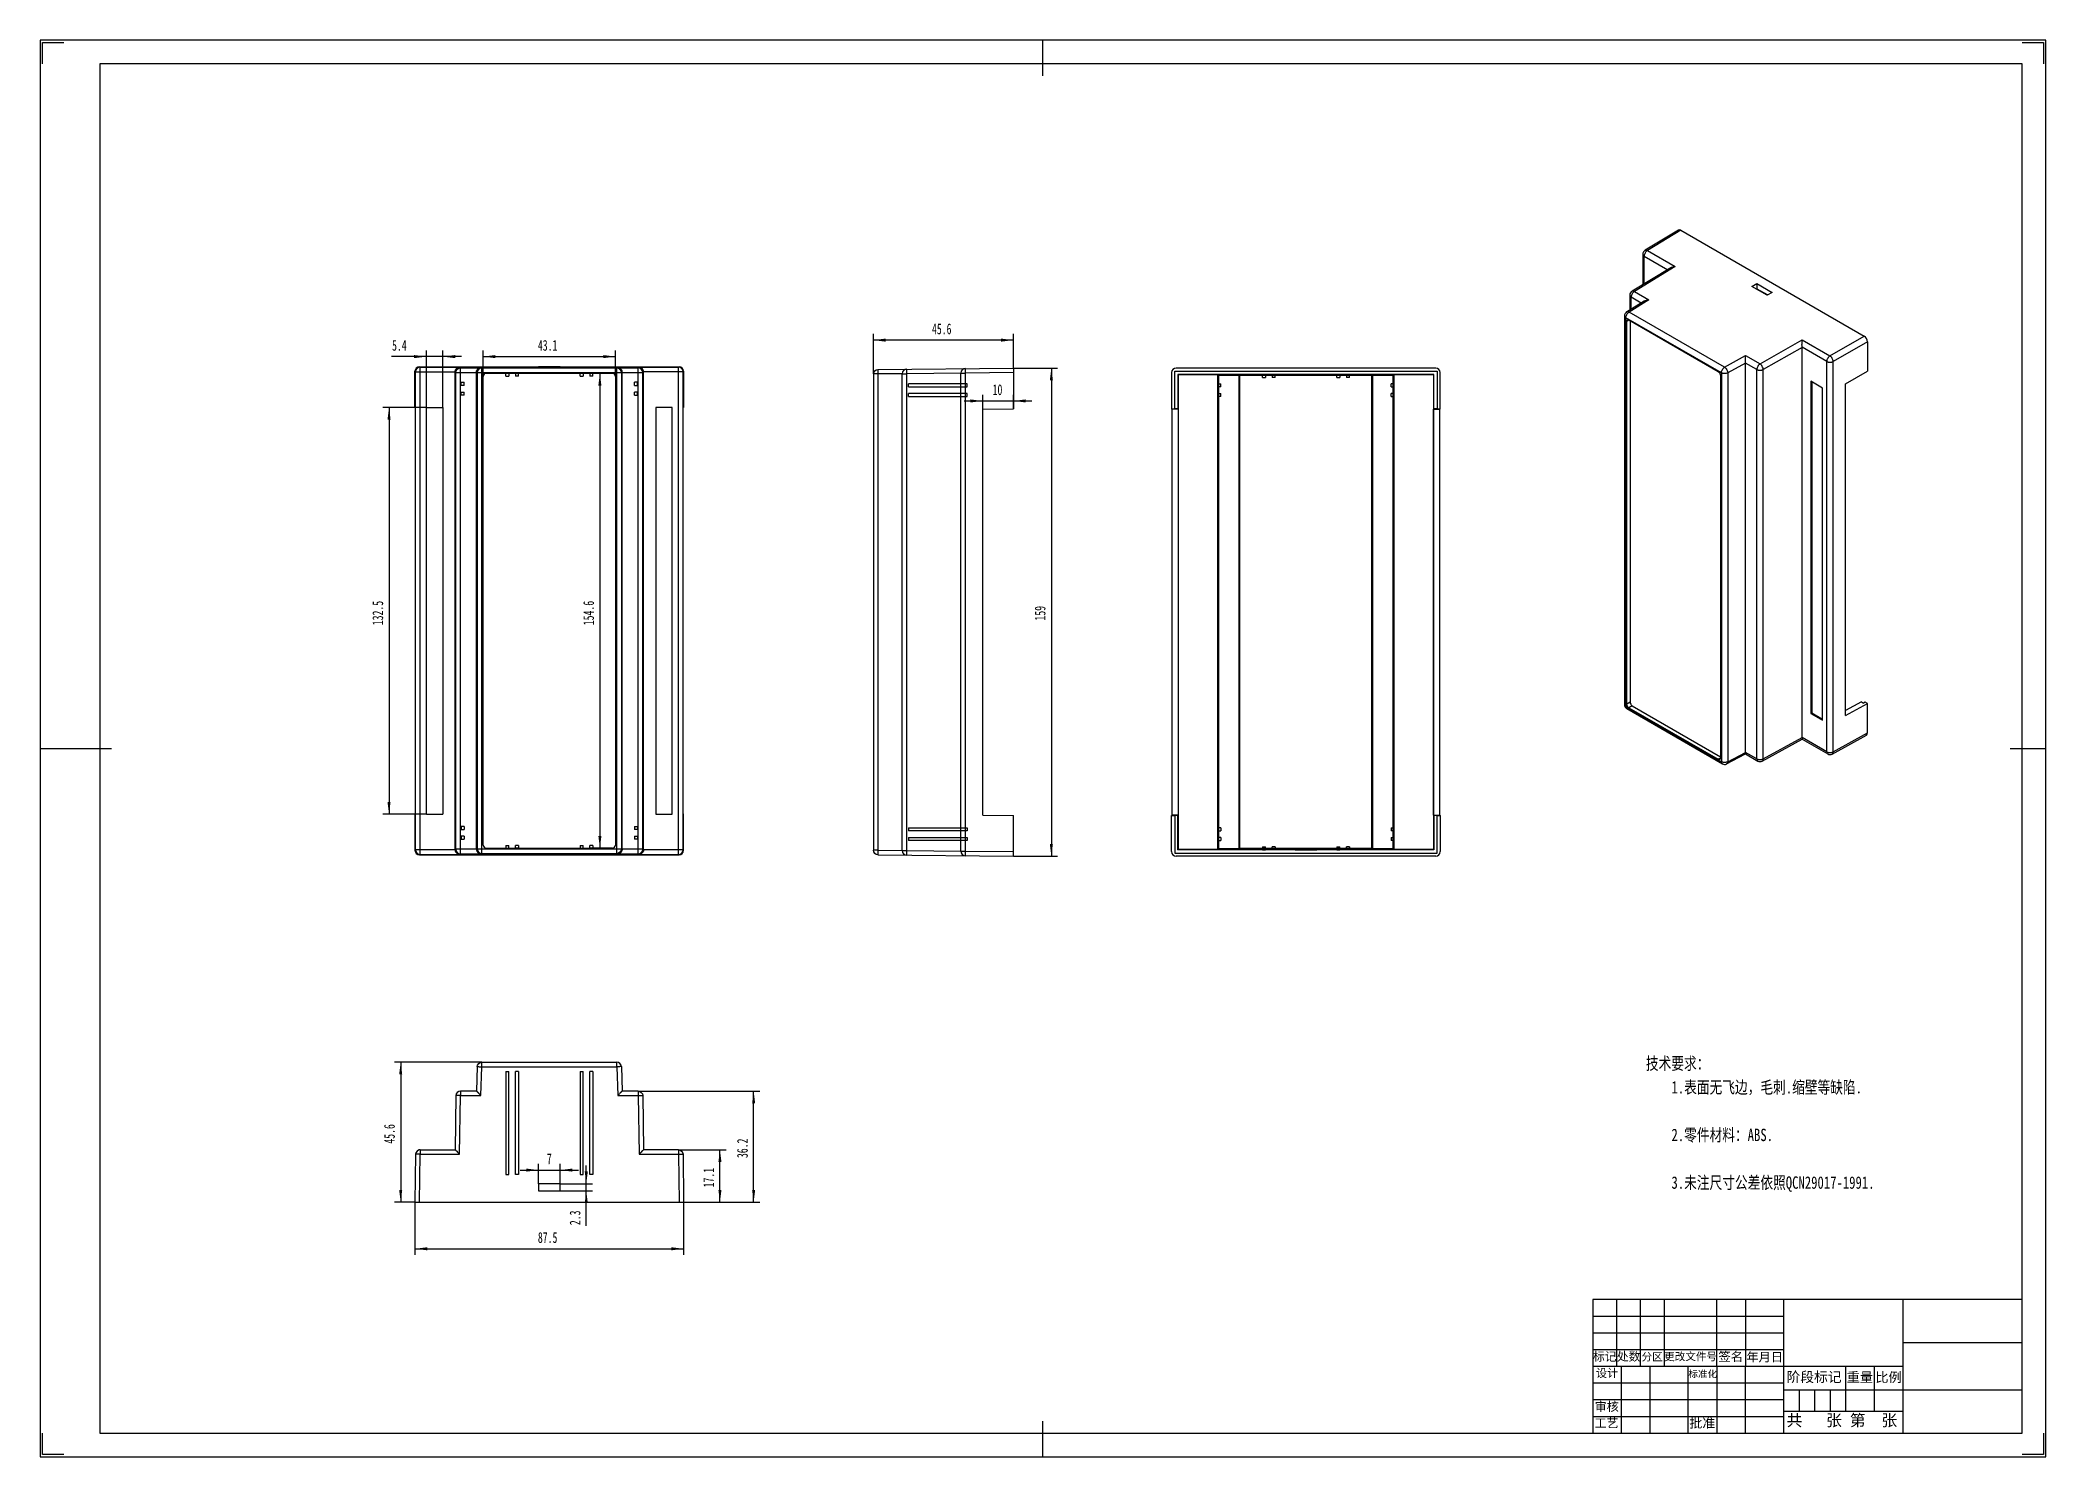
# Model space of a CAD drawing. Header units: millimetres. Extents: x 861 to 1514, y -315 to 146.
import ezdxf

# ---------------------------------------------------------------- set-up
doc = ezdxf.new("R2010")
doc.units = ezdxf.units.MM
doc.layers.get('0').update_dxf_attribs({"lineweight": 0})
for name, color, linetype, lineweight in [('CAXA4', 3, 'Continuous', 25), ('图框_内框线', 5, 'Continuous', 50), ('图框_外框线', 7, 'Continuous', 0), ('图框_标题栏文字', 6, 'Continuous', 0), ('图框_角线', 5, 'Continuous', 140)]:
    doc.layers.add(name, color=color, linetype=linetype, lineweight=lineweight)
doc.styles.add('UserTxtStyle1', font='', dxfattribs={"width": 0.75})
doc.styles.add('工程字', font='')
doc.styles.add('标准', font='', dxfattribs={"width": 0.667})
doc.styles.get('UserTxtStyle1').set_extended_font_data('SimSun')
doc.styles.get('工程字').set_extended_font_data('FangSong_GB2312')
doc.styles.get('标准').set_extended_font_data('FangSong_GB2312')
doc.dimstyles.new('标准', dxfattribs={"dimtxt": 3.5, "dimasz": 4, "dimexe": 2, "dimexo": 0, "dimtad": 1, "dimdsep": 46, "dimtxsty": '标准', "dimcen": 0, "dimdle": 6, "dimazin": 2, "dimtfac": 1, "dimtdec": 3, "dimtmove": 0, "dimatfit": 3, "dimfxl": 0, "dimtolj": 1, "dimtzin": 0, "dimarcsym": 0})

msp = doc.modelspace()

# ---------------------------------------------------------------- texts
at = {"color": 0, "linetype": 'Continuous', "lineweight": 25, "char_height": 4.04559, "attachment_point": 1, "style": 'UserTxtStyle1'}
for s, insert in [('\\fSimSun|b0|i0|p34;技术要求：', (1383.908, -184.851)), ('\\fSimSun|b0|i0|p34;1.表面无飞边，毛刺.缩壁等缺陷.', (1392.237, -192.611)), ('\\fSimSun|b0|i0|p34;2.零件材料：ABS.', (1392.237, -208.13)), ('\\fSimSun|b0|i0|p34;3.未注尺寸公差依照QCN29017-1991.', (1392.237, -223.649))]:
    msp.add_mtext(s, dxfattribs=dict(at, insert=insert))
at = {"layer": '图框_标题栏文字', "color": 0, "linetype": 'Continuous', "lineweight": 25, "attachment_point": 1, "style": '工程字'}
for s, insert, char_height in [('\\fFangSong_GB2312|b0|i0|p34;标记', (1366.661, -280.918), 2.82065), ('\\fFangSong_GB2312|b0|i0|p34;处数', (1374.452, -280.916), 2.81078), ('\\fFangSong_GB2312|b0|i0|p34;分区', (1382.51, -281.164), 2.51713), ('\\fFangSong_GB2312|b0|i0|p34;更改文件号', (1389.865, -281.064), 2.52602), ('\\fFangSong_GB2312|b0|i0|p34;签名', (1407.512, -280.862), 2.96508), ('\\fFangSong_GB2312|b0|i0|p34;年月日', (1416.674, -281.028), 2.8993), ('\\fFangSong_GB2312|b0|i0|p34;设计', (1367.643, -286.389), 2.66723), ('\\fFangSong_GB2312|b0|i0|p34;标准化', (1397.761, -286.895), 2.22078), ('\\fFangSong_GB2312|b0|i0|p34;阶段标记', (1429.709, -287.344), 3.2903), ('\\fFangSong_GB2312|b0|i0|p34;重量', (1449.32, -287.471), 3.1387), ('\\fFangSong_GB2312|b0|i0|p34;比例', (1458.658, -287.523), 3.14243), ('\\fFangSong_GB2312|b0|i0|p34;审核', (1367.272, -297.199), 2.85317), ('\\fFangSong_GB2312|b0|i0|p34;工艺', (1367.194, -302.581), 2.85317), ('\\fFangSong_GB2312|b0|i0|p34;批准', (1398.047, -302.421), 3.10788), ('\\fFangSong_GB2312|b0|i0|p34;共   张 第  张', (1429.722, -301.202), 3.77922)]:
    msp.add_mtext(s, dxfattribs=dict(at, insert=insert, char_height=char_height))

# ---------------------------------------------------------------- blocks, each defined once
blk = doc.blocks.new('*CAXBLOCK01')
at = {"layer": 'CAXA4', "linetype": 'Continuous', "lineweight": 25}
for points in [[(983.02, -247.24), (987.02, -247.74), (987.02, -246.74)], [(1070.52, -247.24), (1066.52, -247.74), (1066.52, -246.74)]]:
    blk.add_hatch(color=0, dxfattribs=at).paths.add_polyline_path(points, flags=0)
at = {"layer": 'CAXA4', "color": 0, "linetype": 'Continuous', "lineweight": 25}
for p, q in [((983.02, -232.07), (983.02, -249.24)), ((1070.52, -232.07), (1070.52, -249.24)), ((983.02, -247.24), (1070.52, -247.24))]:
    blk.add_line(p, q, dxfattribs=at)
at = {"layer": 'CAXA4', "color": 0, "linetype": 'Continuous', "lineweight": 25, "insert": (1023.05, -241.82), "char_height": 3.5, "attachment_point": 1, "style": '标准'}
blk.add_mtext('\\fFangSong_GB2312|b0|i0|p34;87.5', dxfattribs=at)
blk = doc.blocks.new('*CAXBLOCK12')
at = {"layer": 'CAXA4', "linetype": 'Continuous', "lineweight": 25}
for points in [[(1082.34, -214.97), (1082.84, -218.97), (1081.84, -218.97)], [(1082.34, -232.07), (1082.84, -228.07), (1081.84, -228.07)]]:
    blk.add_hatch(color=0, dxfattribs=at).paths.add_polyline_path(points, flags=0)
at = {"layer": 'CAXA4', "color": 0, "linetype": 'Continuous', "lineweight": 25}
for p, q in [((1068.82, -214.97), (1084.34, -214.97)), ((1082.34, -232.07), (1082.34, -214.97)), ((1070.52, -232.07), (1084.34, -232.07))]:
    blk.add_line(p, q, dxfattribs=at)
at = {"layer": 'CAXA4', "color": 0, "linetype": 'Continuous', "lineweight": 25, "insert": (1076.92, -227.25), "char_height": 3.5, "attachment_point": 1, "rotation": 90, "style": '标准'}
blk.add_mtext('\\fFangSong_GB2312|b0|i0|p34;17.1', dxfattribs=at)
blk = doc.blocks.new('*CAXBLOCK23')
at = {"layer": 'CAXA4', "linetype": 'Continuous', "lineweight": 25}
for points in [[(1093.32, -195.87), (1093.82, -199.87), (1092.82, -199.87)], [(1093.32, -232.07), (1093.82, -228.07), (1092.82, -228.07)]]:
    blk.add_hatch(color=0, dxfattribs=at).paths.add_polyline_path(points, flags=0)
at = {"layer": 'CAXA4', "color": 0, "linetype": 'Continuous', "lineweight": 25}
for p, q in [((1055.72, -195.87), (1095.32, -195.87)), ((1093.32, -232.07), (1093.32, -195.87)), ((1070.52, -232.07), (1095.32, -232.07))]:
    blk.add_line(p, q, dxfattribs=at)
at = {"layer": 'CAXA4', "color": 0, "linetype": 'Continuous', "lineweight": 25, "insert": (1087.9, -217.7), "char_height": 3.5, "attachment_point": 1, "rotation": 90, "style": '标准'}
blk.add_mtext('\\fFangSong_GB2312|b0|i0|p34;36.2', dxfattribs=at)
blk = doc.blocks.new('*CAXBLOCK34')
at = {"layer": 'CAXA4', "linetype": 'Continuous', "lineweight": 25}
for points in [[(978.37, -186.47), (977.87, -190.47), (978.87, -190.47)], [(978.37, -232.07), (977.87, -228.07), (978.87, -228.07)]]:
    blk.add_hatch(color=0, dxfattribs=at).paths.add_polyline_path(points, flags=0)
at = {"layer": 'CAXA4', "color": 0, "linetype": 'Continuous', "lineweight": 25}
for p, q in [((1004.77, -186.47), (976.37, -186.47)), ((978.37, -186.47), (978.37, -232.07)), ((983.02, -232.07), (976.37, -232.07))]:
    blk.add_line(p, q, dxfattribs=at)
at = {"layer": 'CAXA4', "color": 0, "linetype": 'Continuous', "lineweight": 25, "insert": (972.95, -213), "char_height": 3.5, "attachment_point": 1, "rotation": 90, "style": '标准'}
blk.add_mtext('\\fFangSong_GB2312|b0|i0|p34;45.6', dxfattribs=at)
blk = doc.blocks.new('*CAXBLOCK45')
at = {"layer": 'CAXA4', "linetype": 'Continuous', "lineweight": 25}
for points in [[(1023.27, -221.62), (1019.27, -222.12), (1019.27, -221.12)], [(1030.27, -221.62), (1034.27, -222.12), (1034.27, -221.12)]]:
    blk.add_hatch(color=0, dxfattribs=at).paths.add_polyline_path(points, flags=0)
at = {"layer": 'CAXA4', "color": 0, "linetype": 'Continuous', "lineweight": 25}
for p, q in [((1017.27, -221.62), (1036.27, -221.62)), ((1023.27, -226.07), (1023.27, -219.62)), ((1030.27, -226.07), (1030.27, -219.62))]:
    blk.add_line(p, q, dxfattribs=at)
at = {"layer": 'CAXA4', "color": 0, "linetype": 'Continuous', "lineweight": 25, "insert": (1025.97, -216.2), "char_height": 3.5, "attachment_point": 1, "style": '标准'}
blk.add_mtext('\\fFangSong_GB2312|b0|i0|p34;7', dxfattribs=at)
blk = doc.blocks.new('*CAXBLOCK56')
at = {"layer": 'CAXA4', "linetype": 'Continuous', "lineweight": 25}
for points in [[(1038.81, -226.07), (1039.31, -222.07), (1038.31, -222.07)], [(1038.81, -228.37), (1039.31, -232.37), (1038.31, -232.37)]]:
    blk.add_hatch(color=0, dxfattribs=at).paths.add_polyline_path(points, flags=0)
at = {"layer": 'CAXA4', "color": 0, "linetype": 'Continuous', "lineweight": 25}
for p, q in [((1038.81, -239.72), (1038.81, -220.07)), ((1030.27, -226.07), (1040.81, -226.07)), ((1030.27, -228.37), (1040.81, -228.37))]:
    blk.add_line(p, q, dxfattribs=at)
at = {"layer": 'CAXA4', "color": 0, "linetype": 'Continuous', "lineweight": 25, "insert": (1033.39, -239.55), "char_height": 3.5, "attachment_point": 1, "rotation": 90, "style": '标准'}
blk.add_mtext('\\fFangSong_GB2312|b0|i0|p34;2.3', dxfattribs=at)
blk = doc.blocks.new('*CAXBLOCK67')
at = {"layer": 'CAXA4', "linetype": 'Continuous', "lineweight": 25}
for points in [[(986.72, 43.31), (982.72, 43.81), (982.72, 42.81)], [(992.12, 43.31), (996.12, 43.81), (996.12, 42.81)]]:
    blk.add_hatch(color=0, dxfattribs=at).paths.add_polyline_path(points, flags=0)
at = {"layer": 'CAXA4', "color": 0, "linetype": 'Continuous', "lineweight": 25}
for p, q in [((998.12, 43.31), (975.37, 43.31)), ((986.72, 26.78), (986.72, 45.31)), ((992.12, 26.78), (992.12, 45.31))]:
    blk.add_line(p, q, dxfattribs=at)
at = {"layer": 'CAXA4', "color": 0, "linetype": 'Continuous', "lineweight": 25, "insert": (975.55, 48.73), "char_height": 3.5, "attachment_point": 1, "style": '标准'}
blk.add_mtext('\\fFangSong_GB2312|b0|i0|p34;5.4', dxfattribs=at)
blk = doc.blocks.new('*CAXBLOCK78')
at = {"layer": 'CAXA4', "linetype": 'Continuous', "lineweight": 25}
for points in [[(974.57, 26.78), (974.07, 22.78), (975.07, 22.78)], [(974.57, -105.72), (974.07, -101.72), (975.07, -101.72)]]:
    blk.add_hatch(color=0, dxfattribs=at).paths.add_polyline_path(points, flags=0)
at = {"layer": 'CAXA4', "color": 0, "linetype": 'Continuous', "lineweight": 25}
for p, q in [((986.72, 26.78), (972.57, 26.78)), ((974.57, 26.78), (974.57, -105.72)), ((986.72, -105.72), (972.57, -105.72))]:
    blk.add_line(p, q, dxfattribs=at)
at = {"layer": 'CAXA4', "color": 0, "linetype": 'Continuous', "lineweight": 25, "insert": (969.15, -44.17), "char_height": 3.5, "attachment_point": 1, "rotation": 90, "style": '标准'}
blk.add_mtext('\\fFangSong_GB2312|b0|i0|p34;132.5', dxfattribs=at)
blk = doc.blocks.new('*CAXBLOCK89')
at = {"layer": 'CAXA4', "linetype": 'Continuous', "lineweight": 25}
for points in [[(1005.22, 43.31), (1009.22, 42.81), (1009.22, 43.81)], [(1048.32, 43.31), (1044.32, 42.81), (1044.32, 43.81)]]:
    blk.add_hatch(color=0, dxfattribs=at).paths.add_polyline_path(points, flags=0)
at = {"layer": 'CAXA4', "color": 0, "linetype": 'Continuous', "lineweight": 25}
for p, q in [((1005.22, 36.83), (1005.22, 45.31)), ((1005.22, 43.31), (1048.32, 43.31)), ((1048.32, 36.83), (1048.32, 45.31))]:
    blk.add_line(p, q, dxfattribs=at)
at = {"layer": 'CAXA4', "color": 0, "linetype": 'Continuous', "lineweight": 25, "insert": (1023.05, 48.73), "char_height": 3.5, "attachment_point": 1, "style": '标准'}
blk.add_mtext('\\fFangSong_GB2312|b0|i0|p34;43.1', dxfattribs=at)
blk = doc.blocks.new('*CAXBLOCK910')
at = {"layer": 'CAXA4', "linetype": 'Continuous', "lineweight": 25}
for points in [[(1043.24, 37.83), (1042.74, 33.83), (1043.74, 33.83)], [(1043.24, -116.77), (1042.74, -112.77), (1043.74, -112.77)]]:
    blk.add_hatch(color=0, dxfattribs=at).paths.add_polyline_path(points, flags=0)
at = {"layer": 'CAXA4', "color": 0, "linetype": 'Continuous', "lineweight": 25}
for p, q in [((1047.32, 37.83), (1041.24, 37.83)), ((1043.24, 37.83), (1043.24, -116.77)), ((1047.32, -116.77), (1041.24, -116.77))]:
    blk.add_line(p, q, dxfattribs=at)
at = {"layer": 'CAXA4', "color": 0, "linetype": 'Continuous', "lineweight": 25, "insert": (1037.82, -44.17), "char_height": 3.5, "attachment_point": 1, "rotation": 90, "style": '标准'}
blk.add_mtext('\\fFangSong_GB2312|b0|i0|p34;154.6', dxfattribs=at)
blk = doc.blocks.new('*CAXBLOCK1011')
at = {"layer": 'CAXA4', "linetype": 'Continuous', "lineweight": 25}
for points in [[(1167.92, 28.87), (1163.92, 28.37), (1163.92, 29.37)], [(1177.92, 28.87), (1181.92, 28.37), (1181.92, 29.37)]]:
    blk.add_hatch(color=0, dxfattribs=at).paths.add_polyline_path(points, flags=0)
at = {"layer": 'CAXA4', "color": 0, "linetype": 'Continuous', "lineweight": 25}
for p, q in [((1161.92, 28.87), (1183.92, 28.87)), ((1167.92, 26.24), (1167.92, 30.87)), ((1177.92, 26.34), (1177.92, 30.87))]:
    blk.add_line(p, q, dxfattribs=at)
at = {"layer": 'CAXA4', "color": 0, "linetype": 'Continuous', "lineweight": 25, "insert": (1171.15, 34.29), "char_height": 3.5, "attachment_point": 1, "style": '标准'}
blk.add_mtext('\\fFangSong_GB2312|b0|i0|p34;10', dxfattribs=at)
blk = doc.blocks.new('*CAXBLOCK1112')
at = {"layer": 'CAXA4', "linetype": 'Continuous', "lineweight": 25}
for points in [[(1190.28, 39.59), (1189.78, 35.59), (1190.78, 35.59)], [(1190.28, -119.41), (1189.78, -115.41), (1190.78, -115.41)]]:
    blk.add_hatch(color=0, dxfattribs=at).paths.add_polyline_path(points, flags=0)
at = {"layer": 'CAXA4', "color": 0, "linetype": 'Continuous', "lineweight": 25}
for p, q in [((1177.92, 39.59), (1192.28, 39.59)), ((1190.28, 39.59), (1190.28, -119.41)), ((1177.92, -119.41), (1192.28, -119.41))]:
    blk.add_line(p, q, dxfattribs=at)
at = {"layer": 'CAXA4', "color": 0, "linetype": 'Continuous', "lineweight": 25, "insert": (1184.86, -42.65), "char_height": 3.5, "attachment_point": 1, "rotation": 90, "style": '标准'}
blk.add_mtext('\\fFangSong_GB2312|b0|i0|p34;159', dxfattribs=at)
blk = doc.blocks.new('*CAXBLOCK1213')
at = {"layer": 'CAXA4', "linetype": 'Continuous', "lineweight": 25}
for points in [[(1132.32, 48.68), (1136.32, 49.18), (1136.32, 48.18)], [(1177.92, 48.68), (1173.92, 49.18), (1173.92, 48.18)]]:
    blk.add_hatch(color=0, dxfattribs=at).paths.add_polyline_path(points, flags=0)
at = {"layer": 'CAXA4', "color": 0, "linetype": 'Continuous', "lineweight": 25}
for p, q in [((1132.32, 37.65), (1132.32, 50.68)), ((1177.92, 48.68), (1132.32, 48.68)), ((1177.92, 39.59), (1177.92, 50.68))]:
    blk.add_line(p, q, dxfattribs=at)
at = {"layer": 'CAXA4', "color": 0, "linetype": 'Continuous', "lineweight": 25, "insert": (1151.4, 54.1), "char_height": 3.5, "attachment_point": 1, "style": '标准'}
blk.add_mtext('\\fFangSong_GB2312|b0|i0|p34;45.6', dxfattribs=at)

# ---------------------------------------------------------------- dimensions: what is measured, and where the dimension line sits
at = {"layer": 'CAXA4'}
for base, p1, p2, text, picture, middle in [((1155.12, 48.682), (1177.92, 39.594), (1132.32, 37.646), '\\fFangSong_GB2312;45.6', '*CAXBLOCK1213', (1155.12, 51.704)), ((978.297, 43.315), (992.121, 26.783), (986.721, 26.783), '\\fFangSong_GB2312;5.4', '*CAXBLOCK67', (978.297, 46.337)), ((1026.771, -221.621), (1023.271, -226.073), (1030.271, -226.073), '\\fFangSong_GB2312;7', '*CAXBLOCK45', (1026.771, -218.598)), ((1026.771, -247.242), (983.021, -232.073), (1070.521, -232.073), '\\fFangSong_GB2312;87.5', '*CAXBLOCK01', (1026.771, -244.22))]:
    dim = msp.add_linear_dim(base=base, p1=p1, p2=p2, text=text, dimstyle='标准', dxfattribs=at)
    dim.commit()
    dim.dimension.update_dxf_attribs({"geometry": picture, "text_midpoint": middle})
for base, p1, p2, angle, text, picture, middle in [((1026.771, 43.315), (1005.221, 36.833), (1048.321, 36.833), 180, '\\fFangSong_GB2312;43.1', '*CAXBLOCK89', (1026.771, 46.337)), ((1190.281, -39.906), (1177.92, 39.594), (1177.92, -119.406), 90, '\\fFangSong_GB2312;159', '*CAXBLOCK1112', (1187.258, -39.906)), ((1043.237, -39.467), (1047.321, 37.833), (1047.321, -116.767), 270, '\\fFangSong_GB2312;154.6', '*CAXBLOCK910', (1040.214, -39.467)), ((1172.92, 28.869), (1167.92, 26.244), (1177.92, 26.344), 180, '\\fFangSong_GB2312;10', '*CAXBLOCK1011', (1172.92, 31.892)), ((974.574, -39.467), (986.721, 26.783), (986.721, -105.717), 90, '\\fFangSong_GB2312;132.5', '*CAXBLOCK78', (971.552, -39.467)), ((978.366, -209.273), (1004.772, -186.473), (983.021, -232.073), 90, '\\fFangSong_GB2312;45.6', '*CAXBLOCK34', (975.343, -209.273)), ((1093.318, -213.973), (1070.521, -232.073), (1055.721, -195.873), 90, '\\fFangSong_GB2312;36.2', '*CAXBLOCK23', (1090.295, -213.973)), ((1082.341, -223.523), (1070.521, -232.073), (1068.82, -214.973), 90, '\\fFangSong_GB2312;17.1', '*CAXBLOCK12', (1079.319, -223.523)), ((1038.815, -236.797), (1030.271, -228.373), (1030.271, -226.073), 90, '\\fFangSong_GB2312;2.3', '*CAXBLOCK56', (1035.792, -236.797))]:
    dim = msp.add_linear_dim(base=base, p1=p1, p2=p2, angle=angle, text=text, dimstyle='标准', dxfattribs=at)
    dim.commit()
    dim.dimension.update_dxf_attribs({"geometry": picture, "text_midpoint": middle})

# ---------------------------------------------------------------- linework, layer by layer
at = {"color": 0, "linetype": 'Continuous', "lineweight": 25}
for p, q in [((1394.535, 84.52), (1383.629, 77.93)), ((1395.294, 84.451), (1384.394, 77.864)), ((1395.294, 84.451), (1455.045, 49.954)), ((1391.988, 72.186), (1379.415, 64.568)), ((1393.465, 72.627), (1380.151, 64.561)), ((1382.905, 76.646), (1382.905, 76.648)), ((1382.967, 76.648), (1382.967, 66.72)), ((1383.344, 66.949), (1383.344, 76.034)), ((1383.344, 76.034), (1391.022, 71.601)), ((1384.394, 77.864), (1393.465, 72.627)), ((1418.452, 66.132), (1420.078, 67.09)), ((1423.401, 63.274), (1418.452, 66.132)), ((1419.887, 65.303), (1420.078, 65.416)), ((1420.078, 67.09), (1420.078, 65.416)), ((1420.078, 67.09), (1425.028, 64.232)), ((1420.078, 65.416), (1423.593, 63.387)), ((1377.633, 57.86), (1383.36, 61.452)), ((1384.856, 61.845), (1378.419, 57.808)), ((1378.662, 63.342), (1378.662, 63.344)), ((1378.724, 63.344), (1378.724, 58.544)), ((1379.101, 58.781), (1379.101, 62.73)), ((1379.101, 62.73), (1382.38, 60.837)), ((1380.151, 64.561), (1384.856, 61.845)), ((1425.028, 64.232), (1423.401, 63.274)), ((1376.99, 56.594), (1376.99, -70.049)), ((1377.369, 55.977), (1377.369, -70.666)), ((1408.481, 38.015), (1377.369, 55.977)), ((1378.394, 55.18), (1377.687, 54.771)), ((1377.687, -69.827), (1377.687, 54.771)), ((1407.456, 38.401), (1378.394, 55.18)), ((1409.531, 39.846), (1378.419, 57.808)), ((1378.748, 54.975), (1378.748, -69.215)), ((1421.093, 40.924), (1434.79, 48.769)), ((1434.786, 46.322), (1422.149, 39.084)), ((1442.811, 41.701), (1434.786, 46.334)), ((1434.786, -80.769), (1434.786, 46.322)), ((1434.79, 48.769), (1443.861, 43.532)), ((1443.861, 43.532), (1455.045, 49.954)), ((1456.105, 48.117), (1444.919, 41.693)), ((1456.105, 48.117), (1456.105, 38.523)), ((984.521, 40.033), (984.721, 39.874)), ((984.521, 40.033), (1069.021, 40.033)), ((984.721, -118.809), (984.721, 39.874)), ((984.721, 39.874), (997.55, 39.874)), ((997.55, 39.874), (997.821, 39.68)), ((997.821, -118.615), (997.821, 39.68)), ((997.821, 39.68), (1004.474, 39.68)), ((1004.474, 39.68), (1004.772, 39.584)), ((1004.772, -118.519), (1004.772, 39.584)), ((1048.77, 39.584), (1004.772, 39.584)), ((1023.271, 39.972), (1023.271, 39.995)), ((1023.271, 39.995), (1030.271, 39.995)), ((1030.271, 39.972), (1023.271, 39.972)), ((1030.271, 39.995), (1030.271, 39.972)), ((1048.77, 39.584), (1049.067, 39.68)), ((1048.77, -118.519), (1048.77, 39.584)), ((1049.067, 39.68), (1055.721, 39.68)), ((1055.721, 39.68), (1055.992, 39.874)), ((1055.721, -118.615), (1055.721, 39.68)), ((1055.992, 39.874), (1068.82, 39.874)), ((1068.82, 39.874), (1069.021, 40.033)), ((1068.82, -118.809), (1068.82, 39.874)), ((1133.805, 39.146), (1177.92, 39.594)), ((1177.92, 39.594), (1177.92, 26.344)), ((1315.452, 39.594), (1230.952, 39.594)), ((1409.531, 39.846), (1416.388, 43.64)), ((1416.366, 41.204), (1410.568, 37.996)), ((1420.043, 39.093), (1416.366, 41.216)), ((1416.366, -85.571), (1416.366, 41.204)), ((1416.388, 43.64), (1421.093, 40.924)), ((1442.811, -85.415), (1442.811, 41.701)), ((1444.919, -85.422), (1444.919, 41.693)), ((983.021, 26.783), (983.021, 38.533)), ((983.021, 38.533), (983.221, 38.374)), ((983.221, -117.309), (983.221, 38.374)), ((983.221, 38.374), (996.071, 38.374)), ((996.071, -117.294), (996.071, 38.359)), ((996.071, 38.359), (996.321, 38.18)), ((996.321, -117.115), (996.321, 38.18)), ((996.321, 38.18), (1003.021, 38.18)), ((998.092, 33.933), (998.092, 34.933)), ((998.092, 34.933), (999.071, 34.933)), ((999.071, 33.933), (998.092, 33.933)), ((999.071, 33.933), (999.071, 34.933)), ((1003.021, -117.1), (1003.021, 38.165)), ((1003.021, 38.165), (1003.272, 38.085)), ((1003.272, 38.085), (1003.272, -117.019)), ((1003.272, 38.085), (1050.269, 38.085)), ((1005.221, -115.767), (1005.221, 36.833)), ((1047.321, 37.833), (1006.221, 37.833)), ((1012.571, 36.983), (1012.571, 37.891)), ((1012.571, 37.891), (1013.571, 37.891)), ((1012.571, 36.983), (1013.571, 36.983)), ((1013.571, 37.891), (1013.571, 36.983)), ((1015.771, 37.891), (1015.771, 36.983)), ((1016.771, 37.891), (1015.771, 37.891)), ((1016.771, 36.983), (1015.771, 36.983)), ((1016.771, 36.983), (1016.771, 37.891)), ((1036.771, 36.983), (1036.771, 37.891)), ((1036.771, 37.891), (1037.771, 37.891)), ((1036.771, 36.983), (1037.771, 36.983)), ((1037.771, 37.891), (1037.771, 36.983)), ((1039.971, 37.891), (1039.971, 36.983)), ((1040.971, 37.891), (1039.971, 37.891)), ((1040.971, 36.983), (1039.971, 36.983)), ((1040.971, 36.983), (1040.971, 37.891)), ((1048.321, 36.833), (1048.321, -115.767)), ((1050.521, 38.165), (1050.269, 38.085)), ((1050.269, 38.085), (1050.269, -117.019)), ((1050.521, 38.18), (1057.22, 38.18)), ((1050.521, -117.1), (1050.521, 38.165)), ((1054.471, 33.933), (1054.471, 34.933)), ((1055.45, 34.933), (1054.471, 34.933)), ((1054.471, 33.933), (1055.45, 33.933)), ((1055.45, 33.933), (1055.45, 34.933)), ((1057.471, 38.359), (1057.22, 38.18)), ((1057.22, -117.115), (1057.22, 38.18)), ((1070.32, 38.374), (1057.471, 38.374)), ((1057.471, -117.294), (1057.471, 38.359)), ((1070.521, 38.533), (1070.32, 38.374)), ((1070.32, -117.309), (1070.32, 38.374)), ((1070.521, 38.533), (1070.521, 26.783)), ((1132.32, 37.646), (1132.32, -117.458)), ((1133.773, 37.646), (1132.32, 37.646)), ((1141.72, 37.726), (1133.773, 37.646)), ((1133.773, 37.646), (1133.773, -117.458)), ((1141.72, -117.554), (1141.72, 37.741)), ((1141.72, 37.741), (1143.199, 37.741)), ((1160.82, 37.92), (1143.199, 37.741)), ((1143.199, -117.554), (1143.199, 37.741)), ((1143.77, 33.494), (1143.77, 34.494)), ((1162.87, 34.494), (1143.77, 34.494)), ((1143.77, 33.494), (1162.87, 33.494)), ((1160.82, -117.748), (1160.82, 37.935)), ((1160.82, 37.935), (1162.301, 37.935)), ((1177.92, 38.094), (1162.301, 37.935)), ((1162.301, -117.748), (1162.301, 37.935)), ((1162.87, 33.494), (1162.87, 34.494)), ((1229.452, 38.094), (1229.452, 26.344)), ((1230.502, 26.344), (1230.502, 38.544)), ((1230.502, 38.544), (1315.902, 38.544)), ((1231.512, 37.536), (1231.512, 26.336)), ((1231.695, 37.391), (1231.512, 37.536)), ((1314.892, 37.536), (1231.512, 37.536)), ((1231.695, -117.203), (1231.695, 37.391)), ((1244.523, 37.391), (1231.695, 37.391)), ((1244.523, -117.203), (1244.523, 37.391)), ((1244.523, 37.391), (1244.795, 37.197)), ((1244.523, 34.494), (1245.502, 34.494)), ((1245.502, 33.494), (1244.523, 33.494)), ((1244.795, -117.009), (1244.795, 37.197)), ((1251.438, 37.197), (1244.795, 37.197)), ((1245.502, 33.494), (1245.502, 34.494)), ((1251.438, -117.009), (1251.438, 37.197)), ((1251.438, 37.197), (1251.706, 37.111)), ((1251.706, -116.923), (1251.706, 37.111)), ((1294.698, 37.111), (1251.706, 37.111)), ((1259.002, 36.544), (1259.002, 37.452)), ((1259.002, 37.452), (1260.002, 37.452)), ((1259.002, 36.544), (1260.002, 36.544)), ((1260.002, 37.452), (1260.002, 36.544)), ((1262.202, 37.452), (1262.202, 36.544)), ((1263.202, 37.452), (1262.202, 37.452)), ((1263.202, 36.544), (1262.202, 36.544)), ((1263.202, 36.544), (1263.202, 37.452)), ((1269.702, 37.506), (1269.702, 37.483)), ((1276.702, 37.506), (1269.702, 37.506)), ((1269.702, 37.483), (1276.702, 37.483)), ((1276.702, 37.483), (1276.702, 37.506)), ((1283.202, 36.544), (1283.202, 37.452)), ((1283.202, 37.452), (1284.202, 37.452)), ((1283.202, 36.544), (1284.202, 36.544)), ((1284.202, 37.452), (1284.202, 36.544)), ((1286.402, 37.452), (1286.402, 36.544)), ((1287.402, 37.452), (1286.402, 37.452)), ((1287.402, 36.544), (1286.402, 36.544)), ((1287.402, 36.544), (1287.402, 37.452)), ((1294.698, 37.111), (1294.966, 37.197)), ((1294.698, -116.923), (1294.698, 37.111)), ((1294.966, -117.009), (1294.966, 37.197)), ((1301.61, 37.197), (1294.966, 37.197)), ((1300.902, 33.494), (1300.902, 34.494)), ((1301.881, 34.494), (1300.902, 34.494)), ((1300.902, 33.494), (1301.881, 33.494)), ((1301.61, 37.197), (1301.881, 37.391)), ((1301.61, -117.009), (1301.61, 37.197)), ((1301.881, -117.203), (1301.881, 37.391)), ((1314.709, 37.391), (1301.881, 37.391)), ((1314.892, 37.536), (1314.709, 37.391)), ((1314.709, 37.391), (1314.709, -117.203)), ((1314.892, 26.336), (1314.892, 37.536)), ((1315.902, 38.544), (1315.902, 26.344)), ((1316.952, 26.344), (1316.952, 38.094)), ((1408.163, 37.176), (1408.163, -87.422)), ((1408.481, 38.015), (1408.481, -88.628)), ((1410.568, 37.996), (1410.568, -88.647)), ((1420.043, -87.706), (1420.043, 39.093)), ((1422.149, -87.714), (1422.149, 39.084)), ((1437.579, 35.257), (1437.579, -72.929)), ((1441.397, 33.053), (1437.579, 35.257)), ((1437.933, 35.053), (1437.933, -72.725)), ((1441.397, -75.134), (1441.397, 33.053)), ((1448.943, 34.411), (1456.105, 38.523)), ((1448.943, -73.612), (1448.943, 34.411)), ((983.149, 26.683), (983.021, 26.783)), ((983.149, -105.617), (983.149, 26.683)), ((986.721, -105.717), (986.721, 26.783)), ((986.721, 26.783), (992.121, 26.783)), ((992.121, 26.783), (992.121, -105.717)), ((998.092, 30.733), (998.092, 31.733)), ((998.092, 31.733), (999.071, 31.733)), ((999.071, 30.733), (998.092, 30.733)), ((999.071, 30.733), (999.071, 31.733)), ((1054.471, 30.733), (1054.471, 31.733)), ((1055.45, 31.733), (1054.471, 31.733)), ((1054.471, 30.733), (1055.45, 30.733)), ((1055.45, 30.733), (1055.45, 31.733)), ((1061.421, 26.783), (1061.421, -105.717)), ((1066.821, 26.783), (1061.421, 26.783)), ((1066.821, -105.717), (1066.821, 26.783)), ((1070.392, 26.683), (1070.521, 26.783)), ((1070.392, -105.617), (1070.392, 26.683)), ((1143.77, 30.294), (1143.77, 31.294)), ((1162.87, 31.294), (1143.77, 31.294)), ((1143.77, 30.294), (1162.87, 30.294)), ((1162.87, 30.294), (1162.87, 31.294)), ((1167.92, 26.244), (1177.92, 26.344)), ((1167.92, -106.056), (1167.92, 26.244)), ((1229.58, 26.244), (1229.452, 26.344)), ((1229.452, 26.344), (1230.502, 26.344)), ((1229.58, -106.056), (1229.58, 26.244)), ((1231.631, 26.244), (1229.58, 26.244)), ((1231.512, 26.336), (1230.502, 26.336)), ((1231.512, 26.336), (1231.631, 26.244)), ((1231.631, 26.244), (1231.631, -106.056)), ((1244.523, 31.294), (1245.502, 31.294)), ((1245.502, 30.294), (1244.523, 30.294)), ((1245.502, 30.294), (1245.502, 31.294)), ((1300.902, 30.294), (1300.902, 31.294)), ((1301.881, 31.294), (1300.902, 31.294)), ((1300.902, 30.294), (1301.881, 30.294)), ((1314.774, 26.244), (1314.892, 26.336)), ((1314.774, -106.056), (1314.774, 26.244)), ((1314.774, 26.244), (1316.824, 26.244)), ((1315.902, 26.336), (1314.892, 26.336)), ((1315.902, 26.344), (1316.952, 26.344)), ((1316.824, 26.244), (1316.952, 26.344)), ((1316.824, -106.056), (1316.824, 26.244)), ((1376.93, -70.049), (1376.93, -70.053)), ((1377.369, -70.666), (1408.481, -88.628)), ((1377.681, -71.353), (1377.68, -71.353)), ((1378.748, -69.215), (1377.687, -69.827)), ((1377.713, -71.299), (1408.824, -89.261)), ((1379.455, -70.439), (1378.394, -71.052)), ((1378.394, -71.052), (1407.456, -87.83)), ((1379.455, -70.439), (1408.163, -87.014)), ((1454.083, -69.142), (1448.943, -71.976)), ((1448.943, -73.612), (1456.105, -69.663)), ((1454.083, -69.142), (1454.797, -69.555)), ((1455.363, -69.235), (1454.797, -69.555)), ((1456.105, -69.663), (1455.363, -69.235)), ((1456.105, -79.257), (1456.105, -69.663)), ((1437.579, -72.929), (1437.933, -72.725)), ((1437.579, -72.929), (1441.397, -75.134)), ((1437.933, -72.725), (1441.397, -74.726)), ((1421.826, -88.408), (1434.791, -81.282)), ((1422.149, -87.714), (1434.786, -80.769)), ((1434.775, -81.282), (1443.122, -86.101)), ((1442.811, -85.415), (1434.786, -80.781)), ((1444.596, -86.116), (1455.786, -79.949)), ((1444.919, -85.422), (1456.105, -79.257)), ((1408.163, -87.422), (1407.456, -87.83)), ((1408.793, -89.315), (1408.792, -89.314)), ((1410.209, -89.287), (1416.34, -86.034)), ((1410.568, -88.647), (1416.366, -85.571)), ((1416.346, -86.079), (1420.353, -88.392)), ((1420.043, -87.706), (1416.366, -85.583)), ((983.021, -105.717), (983.149, -105.617)), ((983.021, -105.717), (983.021, -117.468)), ((986.721, -105.717), (992.121, -105.717)), ((999.071, -109.667), (998.092, -109.667)), ((998.092, -109.667), (998.092, -110.667)), ((998.092, -110.667), (999.071, -110.667)), ((999.071, -109.667), (999.071, -110.667)), ((1054.471, -109.667), (1055.45, -109.667)), ((1054.471, -109.667), (1054.471, -110.667)), ((1055.45, -110.667), (1054.471, -110.667)), ((1055.45, -109.667), (1055.45, -110.667)), ((1061.421, -105.717), (1066.821, -105.717)), ((1070.392, -105.617), (1070.521, -105.717)), ((1070.521, -117.468), (1070.521, -105.717)), ((1143.77, -110.106), (1162.87, -110.106)), ((1143.77, -110.106), (1143.77, -111.106)), ((1162.87, -110.106), (1162.87, -111.106)), ((1167.92, -106.056), (1177.92, -106.156)), ((1177.92, -119.406), (1177.92, -106.156)), ((1229.58, -106.056), (1229.452, -106.156)), ((1229.452, -106.156), (1230.502, -106.156)), ((1229.452, -117.906), (1229.452, -106.156)), ((1231.631, -106.056), (1229.58, -106.056)), ((1231.512, -106.148), (1230.502, -106.148)), ((1230.502, -106.156), (1230.502, -118.356)), ((1231.512, -106.148), (1231.631, -106.056)), ((1231.512, -117.348), (1231.512, -106.148)), ((1245.502, -110.106), (1244.523, -110.106)), ((1245.502, -110.106), (1245.502, -111.106)), ((1300.902, -110.106), (1301.881, -110.106)), ((1300.902, -110.106), (1300.902, -111.106)), ((1314.774, -106.056), (1316.824, -106.056)), ((1314.892, -106.148), (1314.774, -106.056)), ((1315.902, -106.148), (1314.892, -106.148)), ((1314.892, -106.148), (1314.892, -117.348)), ((1315.902, -106.156), (1316.952, -106.156)), ((1315.902, -118.356), (1315.902, -106.156)), ((1316.952, -106.156), (1316.824, -106.056)), ((1316.952, -106.156), (1316.952, -117.906)), ((983.221, -117.309), (983.021, -117.468)), ((996.071, -117.309), (983.221, -117.309)), ((996.321, -117.115), (996.071, -117.294)), ((1003.021, -117.115), (996.321, -117.115)), ((999.071, -112.867), (998.092, -112.867)), ((998.092, -112.867), (998.092, -113.867)), ((998.092, -113.867), (999.071, -113.867)), ((999.071, -112.867), (999.071, -113.867)), ((1003.272, -117.019), (1003.021, -117.1)), ((1003.272, -117.019), (1050.269, -117.019)), ((1006.221, -116.767), (1047.321, -116.767)), ((1012.571, -115.917), (1013.571, -115.917)), ((1012.571, -115.917), (1012.571, -116.826)), ((1012.571, -116.826), (1013.571, -116.826)), ((1013.571, -116.826), (1013.571, -115.917)), ((1016.771, -115.917), (1015.771, -115.917)), ((1015.771, -116.826), (1015.771, -115.917)), ((1016.771, -116.826), (1015.771, -116.826)), ((1016.771, -115.917), (1016.771, -116.826)), ((1036.771, -115.917), (1037.771, -115.917)), ((1036.771, -115.917), (1036.771, -116.826)), ((1036.771, -116.826), (1037.771, -116.826)), ((1037.771, -116.826), (1037.771, -115.917)), ((1040.971, -115.917), (1039.971, -115.917)), ((1039.971, -116.826), (1039.971, -115.917)), ((1040.971, -116.826), (1039.971, -116.826)), ((1040.971, -115.917), (1040.971, -116.826)), ((1050.269, -117.019), (1050.521, -117.1)), ((1057.22, -117.115), (1050.521, -117.115)), ((1054.471, -112.867), (1055.45, -112.867)), ((1054.471, -112.867), (1054.471, -113.867)), ((1055.45, -113.867), (1054.471, -113.867)), ((1055.45, -112.867), (1055.45, -113.867)), ((1057.22, -117.115), (1057.471, -117.294)), ((1070.32, -117.309), (1057.471, -117.309)), ((1070.32, -117.309), (1070.521, -117.468)), ((1133.773, -117.458), (1132.32, -117.458)), ((1133.773, -117.458), (1141.72, -117.539)), ((1141.72, -117.554), (1143.199, -117.553)), ((1143.199, -117.554), (1160.82, -117.733)), ((1162.87, -111.106), (1143.77, -111.106)), ((1143.77, -113.306), (1162.87, -113.306)), ((1143.77, -113.306), (1143.77, -114.306)), ((1162.87, -114.306), (1143.77, -114.306)), ((1162.87, -113.306), (1162.87, -114.306)), ((1231.512, -117.348), (1231.695, -117.203)), ((1314.892, -117.348), (1231.512, -117.348)), ((1244.523, -117.203), (1231.695, -117.203)), ((1244.523, -111.106), (1245.502, -111.106)), ((1245.502, -113.306), (1244.523, -113.306)), ((1244.523, -114.306), (1245.502, -114.306)), ((1244.523, -117.203), (1244.795, -117.009)), ((1251.438, -117.009), (1244.795, -117.009)), ((1245.502, -113.306), (1245.502, -114.306)), ((1251.438, -117.009), (1251.706, -116.923)), ((1294.698, -116.923), (1251.706, -116.923)), ((1259.002, -116.356), (1260.002, -116.356)), ((1259.002, -116.356), (1259.002, -117.265)), ((1259.002, -117.265), (1260.002, -117.265)), ((1260.002, -117.265), (1260.002, -116.356)), ((1263.202, -116.356), (1262.202, -116.356)), ((1262.202, -117.265), (1262.202, -116.356)), ((1263.202, -117.265), (1262.202, -117.265)), ((1263.202, -116.356), (1263.202, -117.265)), ((1269.702, -117.295), (1276.702, -117.295)), ((1269.702, -117.319), (1269.702, -117.295)), ((1276.702, -117.319), (1269.702, -117.319)), ((1276.702, -117.295), (1276.702, -117.319)), ((1283.202, -116.356), (1284.202, -116.356)), ((1283.202, -116.356), (1283.202, -117.265)), ((1283.202, -117.265), (1284.202, -117.265)), ((1284.202, -117.265), (1284.202, -116.356)), ((1287.402, -116.356), (1286.402, -116.356)), ((1286.402, -117.265), (1286.402, -116.356)), ((1287.402, -117.265), (1286.402, -117.265)), ((1287.402, -116.356), (1287.402, -117.265)), ((1294.698, -116.923), (1294.966, -117.009)), ((1301.61, -117.009), (1294.966, -117.009)), ((1301.881, -111.106), (1300.902, -111.106)), ((1300.902, -113.306), (1301.881, -113.306)), ((1300.902, -113.306), (1300.902, -114.306)), ((1301.881, -114.306), (1300.902, -114.306)), ((1301.61, -117.009), (1301.881, -117.203)), ((1314.709, -117.203), (1301.881, -117.203)), ((1314.709, -117.203), (1314.892, -117.348)), ((984.521, -118.967), (984.721, -118.809)), ((984.521, -118.967), (1069.021, -118.967)), ((984.721, -118.809), (997.55, -118.809)), ((997.55, -118.809), (997.821, -118.615)), ((997.821, -118.615), (1004.474, -118.615)), ((1004.474, -118.615), (1004.772, -118.519)), ((1004.772, -118.519), (1048.77, -118.519)), ((1030.271, -118.906), (1023.271, -118.906)), ((1023.271, -118.906), (1023.271, -118.93)), ((1023.271, -118.93), (1030.271, -118.93)), ((1030.271, -118.93), (1030.271, -118.906)), ((1048.77, -118.519), (1049.068, -118.615)), ((1049.068, -118.615), (1055.721, -118.615)), ((1055.721, -118.615), (1055.992, -118.809)), ((1055.992, -118.809), (1068.82, -118.809)), ((1068.82, -118.809), (1069.021, -118.967)), ((1133.805, -118.958), (1177.92, -119.406)), ((1160.82, -117.748), (1162.301, -117.747)), ((1162.301, -117.748), (1177.92, -117.906)), ((1230.502, -118.356), (1315.902, -118.356)), ((1315.452, -119.406), (1230.952, -119.406)), ((1003.272, -187.926), (1003.021, -195.873)), ((1004.474, -197.358), (1004.772, -187.958)), ((1004.772, -187.958), (1004.772, -186.473)), ((1004.772, -186.473), (1048.77, -186.473)), ((1004.772, -187.958), (1048.77, -187.958)), ((1048.77, -187.958), (1048.77, -186.473)), ((1048.77, -187.958), (1049.068, -197.358)), ((1050.269, -187.926), (1050.521, -195.873)), ((997.821, -195.873), (997.821, -197.358)), ((1003.021, -195.873), (997.821, -195.873)), ((1012.571, -189.473), (1012.571, -223.073)), ((1012.571, -189.473), (1013.571, -189.473)), ((1013.571, -223.073), (1013.571, -189.473)), ((1015.771, -223.073), (1015.771, -189.473)), ((1016.771, -189.473), (1015.771, -189.473)), ((1016.771, -189.473), (1016.771, -223.073)), ((1036.771, -189.473), (1036.771, -223.073)), ((1036.771, -189.473), (1037.771, -189.473)), ((1037.771, -223.073), (1037.771, -189.473)), ((1039.971, -223.073), (1039.971, -189.473)), ((1040.971, -189.473), (1039.971, -189.473)), ((1040.971, -189.473), (1040.971, -223.073)), ((1055.721, -195.873), (1050.521, -195.873)), ((1055.721, -195.873), (1055.721, -197.358)), ((996.321, -197.352), (996.071, -214.973)), ((997.55, -216.458), (997.821, -197.358)), ((997.821, -197.358), (1004.474, -197.358)), ((1049.068, -197.358), (1055.721, -197.358)), ((1055.721, -197.358), (1055.992, -216.458)), ((1057.22, -197.352), (1057.471, -214.973)), ((984.721, -214.973), (984.721, -216.458)), ((984.721, -214.973), (996.071, -214.973)), ((1068.82, -214.973), (1057.471, -214.973)), ((1068.82, -214.973), (1068.82, -216.458)), ((983.221, -216.454), (983.021, -232.073)), ((984.521, -232.073), (984.721, -216.458)), ((984.721, -216.458), (997.55, -216.458)), ((1055.992, -216.458), (1068.82, -216.458)), ((1068.82, -216.458), (1069.021, -232.073)), ((1070.32, -216.454), (1070.521, -232.073)), ((1012.571, -223.073), (1013.571, -223.073)), ((1016.771, -223.073), (1015.771, -223.073)), ((1030.271, -226.073), (1023.271, -226.073)), ((1023.271, -226.073), (1023.271, -228.373)), ((1023.271, -228.373), (1030.271, -228.373)), ((1030.271, -228.373), (1030.271, -226.073)), ((1036.771, -223.073), (1037.771, -223.073)), ((1040.971, -223.073), (1039.971, -223.073)), ((983.021, -232.073), (1070.521, -232.073))]:
    msp.add_line(p, q, dxfattribs=at)
for centre, radius, start, end in [((1384.405, 76.646), 1.5, 121.141863, 179.999976), ((1383.63, 76.649), 0.663, 180.231739, 200.637401), ((1380.162, 63.342), 1.5, 121.211192, 179.999974), ((1379.387, 63.345), 0.663, 180.250869, 200.619669), ((1379.762, 63.993), 0.672, 100.331062, 120.81535), ((1378.43, 56.589), 1.5, 122.086134, 180.021321), ((984.721, 38.374), 1.5, 90.012959, 179.98892), ((1004.773, 38.084), 1.5, 90.038745, 179.988774), ((1048.769, 38.084), 1.5, 0.011226, 89.961255), ((1068.82, 38.374), 1.5, 0.01108, 89.987041), ((1143.22, 37.741), 1.5, 90.582, 180), ((1162.32, 37.935), 1.5, 90.582, 180), ((1006.221, 36.833), 1, 89.996774, 180.003227), ((1047.321, 36.833), 1, 359.996773, 90.003227), ((1378.43, -70.054), 1.499, 179.976481, 240.01187), ((1377.648, -70.048), 0.659, 180.422909, 194.275809), ((1378.043, -70.727), 0.66, 226.583008, 239.832832), ((1409.156, -88.687), 0.663, 219.339517, 239.805924), ((1409.542, -88.015), 1.5, 240.000582, 297.948096), ((1421.103, -87.093), 1.5, 240.000586, 298.793408), ((1443.872, -84.802), 1.5, 240.000586, 298.860886), ((984.721, -117.309), 1.5, 180.011087, 269.987013), ((997.821, -117.115), 1.5, 180.011468, 269.985488), ((1006.221, -115.767), 1, 179.996773, 270.003227), ((1047.321, -115.767), 1, 269.996774, 0.003227), ((1055.72, -117.115), 1.5, 270.014512, 359.988532), ((1068.82, -117.309), 1.5, 270.013008, 359.988919), ((1143.22, -117.554), 1.5, 180, 269.418), ((1162.32, -117.748), 1.5, 180, 269.418), ((985.069, -216.827), 1.934, 135.795846, 142.120497), ((985.09, -216.847), 1.963, 134.631371, 135.813341), ((985.074, -216.83), 1.94, 127.150007, 134.651143), ((1068.467, -216.83), 1.94, 45.348857, 52.849993), ((1068.451, -216.847), 1.963, 44.186659, 45.368629), ((1068.473, -216.827), 1.934, 37.879503, 44.204154)]:
    msp.add_arc(centre, radius, start, end, dxfattribs=at)
for centre, major_axis, ratio, start_param, end_param in [((1395.294, 83.226), (-0.75, 1.299), 0.5772816, 5.4978302, 6.2947243), ((1455.044, 48.729), (-0.75, 1.299), 0.577432, 3.9270339, 5.4976999), ((984.521, 38.533), (1.176, -0.931), 0.9998661, 2.240595, 3.811261), ((1069.021, 38.533), (1.176, 0.931), 0.9998661, 5.6135169, 7.184183), ((1230.952, 38.094), (-1.176, 0.931), 0.9998661, 5.3821877, 6.9528537), ((1315.452, 38.094), (1.176, 0.931), 0.9998661, 5.6135169, 7.184183), ((1455.044, -78.645), (-0.75, 1.299), 0.5772816, 3.1300531, 3.9269036), ((984.521, -117.467), (-1.176, -0.931), 0.9998661, 5.6135169, 7.184183), ((1069.021, -117.467), (1.176, -0.931), 0.9998661, 5.3821877, 6.9528537), ((1230.952, -117.906), (1.176, 0.931), 0.9998661, 2.4719243, 4.0425903), ((1315.452, -117.906), (1.176, -0.931), 0.9998661, 5.3821877, 6.9528537)]:
    msp.add_ellipse(centre, major_axis=major_axis, ratio=ratio, start_param=start_param, end_param=end_param, dxfattribs=at)
for points, knots in [([(1383.116, 76.228), (1383.105, 76.242), (1383.062, 76.3), (1383.028, 76.365), (1383.009, 76.415)], [0, 0, 0, 0, 0.05539394, 0.21623578, 0.21623578, 0.21623578, 0.21623578]), ([(1383.344, 76.034), (1383.321, 76.047), (1383.237, 76.101), (1383.162, 76.17), (1383.116, 76.228)], [0, 0, 0, 0, 0.07911222, 0.3002349, 0.3002349, 0.3002349, 0.3002349]), ([(1384.394, 77.864), (1384.244, 77.776), (1383.962, 77.536), (1383.633, 77.083), (1383.408, 76.571), (1383.344, 76.206), (1383.344, 76.034)], [0, 0, 0, 0, 0.5200953, 1.0946093, 1.6683675, 2.1864358, 2.1864358, 2.1864358, 2.1864358]), ([(1383.629, 77.93), (1383.679, 77.96), (1383.794, 78.004), (1383.986, 78.012), (1384.192, 77.964), (1384.326, 77.903), (1384.394, 77.864)], [0, 0, 0, 0, 0.17434386, 0.36124454, 0.56962755, 0.80226281, 0.80226281, 0.80226281, 0.80226281]), ([(1391.963, 72.219), (1392.069, 72.29), (1392.303, 72.404), (1392.801, 72.569), (1393.199, 72.623), (1393.465, 72.627)], [0, 0, 0, 0, 0.3825525, 0.7749938, 1.5723835, 1.5723835, 1.5723835, 1.5723835]), ([(1378.874, 62.924), (1378.862, 62.938), (1378.819, 62.997), (1378.785, 63.061), (1378.767, 63.112)], [0, 0, 0, 0, 0.05557468, 0.21691856, 0.21691856, 0.21691856, 0.21691856]), ([(1379.101, 62.73), (1379.078, 62.743), (1378.994, 62.797), (1378.919, 62.866), (1378.874, 62.924)], [0, 0, 0, 0, 0.07906552, 0.30007811, 0.30007811, 0.30007811, 0.30007811]), ([(1380.151, 64.561), (1380.002, 64.473), (1379.72, 64.232), (1379.39, 63.779), (1379.166, 63.267), (1379.101, 62.903), (1379.101, 62.73)], [0, 0, 0, 0, 0.5200953, 1.0946094, 1.6683675, 2.1864358, 2.1864358, 2.1864358, 2.1864358]), ([(1379.642, 64.654), (1379.66, 64.657), (1379.734, 64.668), (1379.81, 64.666), (1379.866, 64.659)], [0, 0, 0, 0, 0.05502251, 0.2244708, 0.2244708, 0.2244708, 0.2244708]), ([(1379.866, 64.659), (1379.89, 64.655), (1379.989, 64.637), (1380.084, 64.598), (1380.151, 64.561)], [0, 0, 0, 0, 0.07242987, 0.30306119, 0.30306119, 0.30306119, 0.30306119]), ([(1383.35, 61.445), (1383.568, 61.583), (1384.066, 61.776), (1384.59, 61.841), (1384.856, 61.845)], [0, 0, 0, 0, 0.7737935, 1.5717286, 1.5717286, 1.5717286, 1.5717286]), ([(1376.99, 56.589), (1376.99, 56.532), (1377.001, 56.455), (1377.024, 56.382), (1377.031, 56.364)], [0, 0, 0, 0, 0.17140868, 0.22949325, 0.22949325, 0.22949325, 0.22949325]), ([(1377.031, 56.364), (1377.037, 56.347), (1377.066, 56.277), (1377.107, 56.213), (1377.143, 56.169)], [0, 0, 0, 0, 0.05520797, 0.22538802, 0.22538802, 0.22538802, 0.22538802]), ([(1377.143, 56.169), (1377.157, 56.15), (1377.223, 56.076), (1377.304, 56.015), (1377.369, 55.977)], [0, 0, 0, 0, 0.07124647, 0.29808184, 0.29808184, 0.29808184, 0.29808184]), ([(1377.369, 55.977), (1377.369, 56.054), (1377.39, 56.22), (1377.488, 56.569), (1377.694, 57.006), (1377.967, 57.404), (1378.219, 57.666), (1378.352, 57.768), (1378.419, 57.808)], [0, 0, 0, 0, 0.2328847, 0.4977568, 1.0847617, 1.6723909, 1.9380211, 2.1719103, 2.1719103, 2.1719103, 2.1719103]), ([(1378.419, 57.808), (1378.35, 57.845), (1378.211, 57.907), (1377.999, 57.951), (1377.801, 57.939), (1377.684, 57.892), (1377.633, 57.86)], [0, 0, 0, 0, 0.23792869, 0.45162038, 0.64382218, 0.82347617, 0.82347617, 0.82347617, 0.82347617]), ([(1377.687, 54.771), (1377.687, 54.822), (1377.694, 54.919), (1377.732, 55.053), (1377.799, 55.16), (1377.863, 55.21), (1377.896, 55.228)], [0, 0, 0, 0, 0.15285743, 0.29027385, 0.41244016, 0.52674242, 0.52674242, 0.52674242, 0.52674242]), ([(1377.896, 55.228), (1377.964, 55.265), (1378.147, 55.295), (1378.312, 55.227), (1378.394, 55.18)], [0, 0, 0, 0, 0.23300865, 0.51763431, 0.51763431, 0.51763431, 0.51763431]), ([(1434.786, 46.334), (1434.788, 46.386), (1434.782, 46.493), (1434.766, 46.716), (1434.746, 46.947), (1434.747, 47.181), (1434.755, 47.355), (1434.761, 47.525), (1434.765, 47.741), (1434.766, 47.996), (1434.775, 48.355), (1434.785, 48.609), (1434.79, 48.769)], [0, 0, 0, 0, 0.1538452, 0.3216964, 0.6720612, 0.8481838, 1.0229356, 1.1940291, 1.3596224, 1.672019, 1.9576668, 2.436303, 2.436303, 2.436303, 2.436303]), ([(996.071, 38.374), (996.069, 38.433), (996.083, 38.55), (996.143, 38.77), (996.243, 38.97), (996.345, 39.16), (996.424, 39.291), (996.514, 39.407), (996.647, 39.538), (996.83, 39.671), (997.135, 39.823), (997.386, 39.872), (997.55, 39.874)], [0, 0, 0, 0, 0.1758367, 0.3495333, 0.6847479, 0.8436855, 0.9957072, 1.1418218, 1.2837345, 1.5558188, 1.8134496, 2.303505, 2.303505, 2.303505, 2.303505]), ([(1003.021, 38.18), (1003.021, 38.406), (1003.125, 38.837), (1003.495, 39.328), (1003.967, 39.614), (1004.309, 39.678), (1004.474, 39.68)], [0, 0, 0, 0, 0.6792181, 1.2757753, 1.8033019, 2.2971897, 2.2971897, 2.2971897, 2.2971897]), ([(1050.521, 38.18), (1050.521, 38.406), (1050.417, 38.837), (1050.046, 39.328), (1049.575, 39.614), (1049.232, 39.678), (1049.067, 39.68)], [0, 0, 0, 0, 0.6792181, 1.2757753, 1.8033019, 2.2971897, 2.2971897, 2.2971897, 2.2971897]), ([(1057.471, 38.374), (1057.473, 38.433), (1057.459, 38.55), (1057.398, 38.77), (1057.298, 38.97), (1057.196, 39.16), (1057.117, 39.291), (1057.027, 39.407), (1056.894, 39.538), (1056.712, 39.671), (1056.407, 39.823), (1056.155, 39.872), (1055.992, 39.874)], [0, 0, 0, 0, 0.1758367, 0.3495333, 0.6847479, 0.8436855, 0.9957072, 1.1418218, 1.2837345, 1.5558188, 1.8134496, 2.303505, 2.303505, 2.303505, 2.303505]), ([(1143.199, 37.741), (1143.198, 37.83), (1143.196, 38.008), (1143.195, 38.27), (1143.195, 38.519), (1143.195, 38.714), (1143.196, 38.856), (1143.197, 38.949), (1143.198, 39.032), (1143.199, 39.102), (1143.2, 39.158), (1143.201, 39.197), (1143.202, 39.219), (1143.203, 39.231), (1143.204, 39.237), (1143.204, 39.241), (1143.205, 39.241)], [0, 0, 0, 0, 0.267474, 0.5326878, 0.7853467, 1.015156, 1.118275, 1.2118214, 1.2945086, 1.3650508, 1.422163, 1.4645629, 1.4798476, 1.4909796, 1.4978126, 1.5002818, 1.5002818, 1.5002818, 1.5002818]), ([(1162.301, 37.935), (1162.3, 38.033), (1162.298, 38.224), (1162.296, 38.502), (1162.296, 38.758), (1162.296, 38.953), (1162.296, 39.091), (1162.297, 39.178), (1162.298, 39.254), (1162.299, 39.317), (1162.3, 39.366), (1162.301, 39.399), (1162.302, 39.418), (1162.303, 39.427), (1162.304, 39.432), (1162.304, 39.435), (1162.305, 39.435)], [0, 0, 0, 0, 0.2923612, 0.5740344, 0.8332888, 1.0605062, 1.1593887, 1.2470902, 1.3227492, 1.3857117, 1.4353395, 1.4711156, 1.4837309, 1.4928005, 1.4983145, 1.500361, 1.500361, 1.500361, 1.500361]), ([(1408.481, 38.015), (1408.481, 38.093), (1408.502, 38.258), (1408.6, 38.607), (1408.806, 39.044), (1409.079, 39.442), (1409.331, 39.704), (1409.464, 39.806), (1409.531, 39.846)], [0, 0, 0, 0, 0.2328847, 0.4977568, 1.0847617, 1.6723909, 1.9380211, 2.1719103, 2.1719103, 2.1719103, 2.1719103]), ([(1409.531, 39.846), (1409.678, 39.756), (1409.954, 39.51), (1410.278, 39.052), (1410.5, 38.535), (1410.567, 38.169), (1410.568, 37.996)], [0, 0, 0, 0, 0.5165678, 1.093044, 1.6711436, 2.1920787, 2.1920787, 2.1920787, 2.1920787]), ([(1416.366, 41.216), (1416.366, 41.321), (1416.364, 41.543), (1416.364, 42.098), (1416.371, 42.8), (1416.381, 43.386), (1416.388, 43.64)], [0, 0, 0, 0, 0.3173541, 0.6660246, 1.6630291, 2.4242915, 2.4242915, 2.4242915, 2.4242915]), ([(1421.093, 40.924), (1420.943, 40.836), (1420.661, 40.595), (1420.332, 40.142), (1420.107, 39.63), (1420.043, 39.266), (1420.043, 39.093)], [0, 0, 0, 0, 0.5200953, 1.0946094, 1.6683675, 2.1864358, 2.1864358, 2.1864358, 2.1864358]), ([(1422.149, 39.084), (1422.148, 39.162), (1422.126, 39.328), (1422.025, 39.679), (1421.817, 40.117), (1421.543, 40.518), (1421.292, 40.781), (1421.159, 40.884), (1421.092, 40.924)], [0, 0, 0, 0, 0.2334956, 0.4998572, 1.090939, 1.6817478, 1.9477782, 2.1808359, 2.1808359, 2.1808359, 2.1808359]), ([(1443.861, 43.532), (1443.712, 43.444), (1443.43, 43.203), (1443.101, 42.75), (1442.876, 42.238), (1442.811, 41.873), (1442.811, 41.701)], [0, 0, 0, 0, 0.5200953, 1.0946093, 1.6683675, 2.1864358, 2.1864358, 2.1864358, 2.1864358]), ([(1442.811, 41.701), (1442.879, 41.662), (1443.032, 41.597), (1443.383, 41.508), (1443.863, 41.467), (1444.344, 41.504), (1444.696, 41.591), (1444.851, 41.655), (1444.919, 41.693)], [0, 0, 0, 0, 0.2325345, 0.4969474, 1.0828836, 1.6696075, 1.9349772, 2.1687797, 2.1687797, 2.1687797, 2.1687797]), ([(1444.919, 41.693), (1444.918, 41.866), (1444.85, 42.232), (1444.622, 42.746), (1444.292, 43.201), (1444.01, 43.443), (1443.861, 43.532)], [0, 0, 0, 0, 0.5203466, 1.097964, 1.6753784, 2.1951783, 2.1951783, 2.1951783, 2.1951783]), ([(1133.805, 39.146), (1133.802, 39.146), (1133.799, 39.132), (1133.795, 39.113), (1133.791, 39.076), (1133.787, 39.027), (1133.784, 38.964), (1133.779, 38.856), (1133.775, 38.693), (1133.772, 38.468), (1133.77, 38.212), (1133.77, 37.935), (1133.772, 37.743), (1133.773, 37.646)], [0, 0, 0, 0, 0.0086068, 0.0306898, 0.0666955, 0.1164733, 0.1795386, 0.2552682, 0.441926, 0.6691599, 0.9283955, 1.2100318, 1.5023535, 1.5023535, 1.5023535, 1.5023535]), ([(1407.456, 38.401), (1407.557, 38.343), (1407.696, 38.224), (1407.854, 38.037), (1407.957, 37.872), (1408.048, 37.701), (1408.114, 37.524), (1408.151, 37.348), (1408.163, 37.232), (1408.163, 37.176)], [0, 0, 0, 0, 0.3484192, 0.5386192, 0.733671, 0.9297695, 1.1191616, 1.2995541, 1.4676102, 1.4676102, 1.4676102, 1.4676102]), ([(1410.568, 37.996), (1410.5, 37.959), (1410.345, 37.897), (1409.995, 37.814), (1409.519, 37.78), (1409.045, 37.822), (1408.699, 37.912), (1408.547, 37.977), (1408.481, 38.015)], [0, 0, 0, 0, 0.233144, 0.4966391, 1.0769419, 1.6553381, 1.9165161, 2.1465837, 2.1465837, 2.1465837, 2.1465837]), ([(1420.043, 39.093), (1420.11, 39.054), (1420.263, 38.989), (1420.613, 38.9), (1421.093, 38.859), (1421.574, 38.896), (1421.926, 38.982), (1422.081, 39.046), (1422.149, 39.084)], [0, 0, 0, 0, 0.2323543, 0.4965306, 1.081915, 1.6681707, 1.9334052, 2.1671621, 2.1671621, 2.1671621, 2.1671621]), ([(1377.01, -70.211), (1377.033, -70.301), (1377.124, -70.484), (1377.28, -70.614), (1377.369, -70.666)], [0, 0, 0, 0, 0.28090569, 0.59195784, 0.59195784, 0.59195784, 0.59195784]), ([(1377.589, -71.207), (1377.521, -71.142), (1377.405, -70.972), (1377.369, -70.77), (1377.369, -70.666)], [0, 0, 0, 0, 0.28317232, 0.59661808, 0.59661808, 0.59661808, 0.59661808]), ([(1378.394, -71.052), (1378.294, -70.994), (1378.155, -70.875), (1377.997, -70.688), (1377.894, -70.523), (1377.802, -70.352), (1377.737, -70.175), (1377.7, -69.999), (1377.687, -69.883), (1377.687, -69.827)], [0, 0, 0, 0, 0.3484192, 0.5386192, 0.733671, 0.9297695, 1.1191616, 1.2995541, 1.4676102, 1.4676102, 1.4676102, 1.4676102]), ([(1378.748, -69.215), (1378.748, -69.457), (1378.878, -69.828), (1379.165, -70.22), (1379.354, -70.382), (1379.455, -70.439)], [0, 0, 0, 0, 0.7268605, 1.1121185, 1.4594088, 1.4594088, 1.4594088, 1.4594088]), ([(1434.786, -80.781), (1434.786, -80.822), (1434.786, -80.898), (1434.784, -81.004), (1434.783, -81.092), (1434.783, -81.163), (1434.783, -81.216), (1434.782, -81.251), (1434.783, -81.27), (1434.782, -81.279), (1434.783, -81.284), (1434.782, -81.286), (1434.783, -81.287)], [0, 0, 0, 0, 0.12217563, 0.22839989, 0.31711743, 0.38762708, 0.44073072, 0.47738179, 0.4898498, 0.49860667, 0.50380303, 0.50559136, 0.50559136, 0.50559136, 0.50559136]), ([(1407.954, -87.879), (1407.886, -87.916), (1407.704, -87.946), (1407.538, -87.878), (1407.456, -87.83)], [0, 0, 0, 0, 0.23300865, 0.5176343, 0.5176343, 0.5176343, 0.5176343]), ([(1408.163, -87.422), (1408.163, -87.473), (1408.156, -87.57), (1408.118, -87.704), (1408.051, -87.811), (1407.988, -87.861), (1407.954, -87.879)], [0, 0, 0, 0, 0.15285743, 0.29027385, 0.41244016, 0.52674242, 0.52674242, 0.52674242, 0.52674242]), ([(1408.494, -88.775), (1408.492, -88.763), (1408.484, -88.714), (1408.481, -88.665), (1408.481, -88.628)], [0, 0, 0, 0, 0.03604118, 0.14790202, 0.14790202, 0.14790202, 0.14790202]), ([(1410.568, -88.647), (1410.5, -88.684), (1410.345, -88.746), (1409.995, -88.829), (1409.519, -88.862), (1409.045, -88.82), (1408.699, -88.731), (1408.547, -88.666), (1408.481, -88.628)], [0, 0, 0, 0, 0.233144, 0.4966391, 1.0769419, 1.6553381, 1.9165161, 2.1465837, 2.1465837, 2.1465837, 2.1465837]), ([(1408.644, -89.107), (1408.625, -89.085), (1408.554, -88.985), (1408.51, -88.866), (1408.494, -88.775)], [0, 0, 0, 0, 0.08838139, 0.36699865, 0.36699865, 0.36699865, 0.36699865]), ([(1410.395, -89.137), (1410.383, -89.152), (1410.329, -89.209), (1410.266, -89.256), (1410.214, -89.284)], [0, 0, 0, 0, 0.05928707, 0.2337202, 0.2337202, 0.2337202, 0.2337202]), ([(1410.554, -88.795), (1410.548, -88.828), (1410.518, -88.951), (1410.456, -89.066), (1410.395, -89.137)], [0, 0, 0, 0, 0.10054227, 0.37960013, 0.37960013, 0.37960013, 0.37960013]), ([(1410.568, -88.647), (1410.568, -88.66), (1410.567, -88.709), (1410.561, -88.759), (1410.554, -88.795)], [0, 0, 0, 0, 0.03831958, 0.14904121, 0.14904121, 0.14904121, 0.14904121]), ([(1416.366, -85.583), (1416.369, -85.682), (1416.352, -85.833), (1416.324, -85.986), (1416.333, -86.038)], [0, 0, 0, 0, 0.29780939, 0.45657287, 0.45657287, 0.45657287, 0.45657287]), ([(1416.333, -86.038), (1416.334, -86.042), (1416.336, -86.053), (1416.34, -86.064), (1416.343, -86.072)], [0, 0, 0, 0, 0.010764602, 0.034461486, 0.034461486, 0.034461486, 0.034461486]), ([(1416.343, -86.072), (1416.343, -86.073), (1416.344, -86.075), (1416.346, -86.079), (1416.347, -86.08)], [0, 0, 0, 0, 0.0034728782, 0.0094453282, 0.0094453282, 0.0094453282, 0.0094453282]), ([(1420.043, -87.706), (1420.11, -87.745), (1420.263, -87.809), (1420.613, -87.899), (1421.093, -87.939), (1421.574, -87.903), (1421.926, -87.816), (1422.081, -87.753), (1422.149, -87.714)], [0, 0, 0, 0, 0.2323546, 0.4965312, 1.0819163, 1.6681724, 1.933407, 2.1671639, 2.1671639, 2.1671639, 2.1671639]), ([(1420.043, -87.706), (1420.043, -87.782), (1420.054, -87.926), (1420.113, -88.125), (1420.211, -88.286), (1420.304, -88.364), (1420.353, -88.392)], [0, 0, 0, 0, 0.22788008, 0.43216421, 0.61565284, 0.78702983, 0.78702983, 0.78702983, 0.78702983]), ([(1421.826, -88.408), (1421.876, -88.38), (1421.972, -88.303), (1422.074, -88.14), (1422.135, -87.939), (1422.148, -87.792), (1422.149, -87.714)], [0, 0, 0, 0, 0.17334284, 0.35943008, 0.56727704, 0.79965796, 0.79965796, 0.79965796, 0.79965796]), ([(1442.811, -85.415), (1442.811, -85.491), (1442.823, -85.635), (1442.881, -85.834), (1442.98, -85.995), (1443.073, -86.073), (1443.122, -86.101)], [0, 0, 0, 0, 0.22788008, 0.43216421, 0.61565284, 0.78702983, 0.78702983, 0.78702983, 0.78702983]), ([(1442.811, -85.415), (1442.879, -85.453), (1443.032, -85.518), (1443.383, -85.608), (1443.863, -85.648), (1444.344, -85.611), (1444.696, -85.524), (1444.851, -85.461), (1444.919, -85.422)], [0, 0, 0, 0, 0.2325347, 0.496948, 1.0828847, 1.669609, 1.9349788, 2.1687813, 2.1687813, 2.1687813, 2.1687813]), ([(1444.596, -86.116), (1444.647, -86.088), (1444.742, -86.011), (1444.844, -85.848), (1444.905, -85.647), (1444.918, -85.5), (1444.919, -85.422)], [0, 0, 0, 0, 0.17343197, 0.35954537, 0.56732421, 0.79954306, 0.79954306, 0.79954306, 0.79954306]), ([(996.071, -117.309), (996.071, -117.536), (996.178, -117.969), (996.557, -118.46), (997.036, -118.743), (997.383, -118.807), (997.55, -118.809)], [0, 0, 0, 0, 0.6825916, 1.2830247, 1.8161414, 2.3168702, 2.3168702, 2.3168702, 2.3168702]), ([(1003.021, -117.115), (1003.019, -117.173), (1003.032, -117.289), (1003.092, -117.509), (1003.19, -117.709), (1003.289, -117.899), (1003.367, -118.029), (1003.455, -118.145), (1003.585, -118.277), (1003.764, -118.41), (1004.065, -118.564), (1004.313, -118.613), (1004.474, -118.615)], [0, 0, 0, 0, 0.1749186, 0.3477236, 0.6812131, 0.8393008, 0.9904445, 1.135576, 1.2763768, 1.545901, 1.800539, 2.2837929, 2.2837929, 2.2837929, 2.2837929]), ([(1050.521, -117.115), (1050.523, -117.173), (1050.509, -117.289), (1050.45, -117.509), (1050.352, -117.709), (1050.252, -117.899), (1050.175, -118.029), (1050.087, -118.145), (1049.956, -118.277), (1049.777, -118.41), (1049.477, -118.564), (1049.229, -118.613), (1049.068, -118.615)], [0, 0, 0, 0, 0.1749186, 0.3477236, 0.6812131, 0.8393008, 0.9904445, 1.135576, 1.2763768, 1.545901, 1.800539, 2.2837929, 2.2837929, 2.2837929, 2.2837929]), ([(1057.471, -117.309), (1057.471, -117.536), (1057.364, -117.969), (1056.984, -118.46), (1056.505, -118.743), (1056.159, -118.807), (1055.992, -118.809)], [0, 0, 0, 0, 0.6825916, 1.2830247, 1.8161414, 2.3168702, 2.3168702, 2.3168702, 2.3168702]), ([(1133.773, -117.458), (1133.772, -117.547), (1133.771, -117.725), (1133.771, -117.987), (1133.773, -118.236), (1133.777, -118.431), (1133.78, -118.573), (1133.783, -118.666), (1133.786, -118.748), (1133.789, -118.818), (1133.793, -118.875), (1133.796, -118.917), (1133.799, -118.943), (1133.802, -118.954), (1133.804, -118.958), (1133.805, -118.958)], [0, 0, 0, 0, 0.2674191, 0.5325835, 0.7852148, 1.0150332, 1.118176, 1.2117623, 1.2945093, 1.3651365, 1.4223685, 1.4649425, 1.4916432, 1.4987434, 1.5018569, 1.5018569, 1.5018569, 1.5018569]), ([(1143.205, -119.054), (1143.204, -119.054), (1143.204, -119.05), (1143.203, -119.045), (1143.202, -119.036), (1143.2, -119.017), (1143.199, -118.984), (1143.198, -118.935), (1143.197, -118.872), (1143.196, -118.797), (1143.195, -118.709), (1143.194, -118.571), (1143.194, -118.376), (1143.195, -118.12), (1143.196, -117.842), (1143.198, -117.651), (1143.199, -117.554)], [0, 0, 0, 0, 0.002095, 0.0076271, 0.0167076, 0.0293306, 0.0651168, 0.1147511, 0.1777179, 0.2533798, 0.3410829, 0.4399661, 0.6671833, 0.9264357, 1.2081047, 1.5004624, 1.5004624, 1.5004624, 1.5004624]), ([(1162.305, -119.248), (1162.304, -119.248), (1162.304, -119.244), (1162.303, -119.24), (1162.302, -119.23), (1162.301, -119.211), (1162.3, -119.178), (1162.299, -119.129), (1162.298, -119.066), (1162.297, -118.991), (1162.296, -118.903), (1162.296, -118.765), (1162.296, -118.57), (1162.296, -118.314), (1162.298, -118.036), (1162.3, -117.845), (1162.301, -117.748)], [0, 0, 0, 0, 0.0020466, 0.0075607, 0.0166304, 0.0292458, 0.065022, 0.1146499, 0.1776126, 0.2532717, 0.3409733, 0.4398559, 0.6670737, 0.9263283, 1.2080004, 1.500361, 1.500361, 1.500361, 1.500361]), ([(1003.272, -187.926), (1003.272, -187.925), (1003.277, -187.925), (1003.282, -187.924), (1003.294, -187.924), (1003.309, -187.924), (1003.328, -187.924), (1003.361, -187.924), (1003.412, -187.924), (1003.482, -187.925), (1003.564, -187.927), (1003.657, -187.928), (1003.799, -187.931), (1003.994, -187.936), (1004.243, -187.942), (1004.505, -187.95), (1004.682, -187.955), (1004.772, -187.958)], [0, 0, 0, 0, 0.0023923, 0.0092042, 0.0203251, 0.0356018, 0.0548759, 0.0779877, 0.1350835, 0.2056056, 0.288269, 0.381788, 0.4848768, 0.7146197, 0.9672093, 1.2323569, 1.4997739, 1.4997739, 1.4997739, 1.4997739]), ([(1050.269, -187.926), (1050.269, -187.925), (1050.264, -187.925), (1050.259, -187.924), (1050.247, -187.924), (1050.232, -187.924), (1050.213, -187.924), (1050.18, -187.924), (1050.13, -187.924), (1050.06, -187.925), (1049.977, -187.927), (1049.884, -187.928), (1049.742, -187.931), (1049.547, -187.936), (1049.298, -187.942), (1049.036, -187.95), (1048.859, -187.955), (1048.77, -187.958)], [0, 0, 0, 0, 0.0023923, 0.0092042, 0.0203251, 0.0356018, 0.0548759, 0.0779877, 0.1350835, 0.2056056, 0.288269, 0.381788, 0.4848768, 0.7146197, 0.9672093, 1.2323569, 1.4997739, 1.4997739, 1.4997739, 1.4997739]), ([(1003.021, -195.873), (1003.019, -195.873), (1003.031, -195.88), (1003.037, -195.883), (1003.059, -195.897), (1003.083, -195.913), (1003.113, -195.934), (1003.159, -195.968), (1003.221, -196.02), (1003.295, -196.097), (1003.373, -196.187), (1003.46, -196.286), (1003.559, -196.389), (1003.664, -196.498), (1003.812, -196.652), (1004.003, -196.855), (1004.236, -197.104), (1004.394, -197.273), (1004.474, -197.358)], [0, 0, 0, 0, 0.0040604, 0.0188878, 0.0418586, 0.072162, 0.1088235, 0.1505645, 0.2452192, 0.3514228, 0.4701028, 0.6020896, 0.7457885, 0.898073, 1.0567132, 1.3880038, 1.7317391, 2.0814762, 2.0814762, 2.0814762, 2.0814762]), ([(1050.521, -195.873), (1050.522, -195.873), (1050.511, -195.88), (1050.505, -195.883), (1050.482, -195.897), (1050.459, -195.913), (1050.428, -195.934), (1050.382, -195.968), (1050.32, -196.02), (1050.246, -196.097), (1050.169, -196.187), (1050.081, -196.286), (1049.983, -196.389), (1049.877, -196.498), (1049.729, -196.652), (1049.539, -196.855), (1049.305, -197.104), (1049.148, -197.273), (1049.068, -197.358)], [0, 0, 0, 0, 0.0040604, 0.0188878, 0.0418586, 0.072162, 0.1088235, 0.1505645, 0.2452192, 0.3514228, 0.4701028, 0.6020896, 0.7457885, 0.898073, 1.0567132, 1.3880038, 1.7317391, 2.0814762, 2.0814762, 2.0814762, 2.0814762]), ([(997.821, -197.358), (997.724, -197.356), (997.532, -197.354), (997.254, -197.351), (996.998, -197.348), (996.803, -197.347), (996.665, -197.347), (996.578, -197.347), (996.503, -197.347), (996.44, -197.347), (996.39, -197.348), (996.358, -197.349), (996.339, -197.35), (996.329, -197.35), (996.325, -197.351), (996.321, -197.351), (996.321, -197.352)], [0, 0, 0, 0, 0.2923582, 0.574027, 0.8332755, 1.0604852, 1.1593623, 1.2470568, 1.3227072, 1.3856599, 1.4352769, 1.4710384, 1.4836419, 1.4926933, 1.4981756, 1.5001361, 1.5001361, 1.5001361, 1.5001361]), ([(1055.721, -197.358), (1055.818, -197.356), (1056.009, -197.354), (1056.287, -197.351), (1056.543, -197.348), (1056.738, -197.347), (1056.876, -197.347), (1056.964, -197.347), (1057.039, -197.347), (1057.102, -197.347), (1057.151, -197.348), (1057.184, -197.349), (1057.203, -197.35), (1057.212, -197.35), (1057.217, -197.351), (1057.22, -197.351), (1057.22, -197.352)], [0, 0, 0, 0, 0.2923582, 0.574027, 0.8332755, 1.0604852, 1.1593623, 1.2470568, 1.3227072, 1.3856599, 1.4352769, 1.4710384, 1.4836419, 1.4926933, 1.4981756, 1.5001361, 1.5001361, 1.5001361, 1.5001361]), ([(996.071, -214.973), (996.086, -214.987), (996.14, -215.037), (996.248, -215.145), (996.409, -215.306), (996.849, -215.748), (997.233, -216.137), (997.55, -216.458)], [0, 0, 0, 0, 0.0601749, 0.2222482, 0.4579313, 0.7427741, 2.0956077, 2.0956077, 2.0956077, 2.0956077]), ([(1057.471, -214.973), (1057.456, -214.987), (1057.402, -215.037), (1057.294, -215.145), (1057.133, -215.306), (1056.692, -215.748), (1056.308, -216.137), (1055.992, -216.458)], [0, 0, 0, 0, 0.0601749, 0.2222482, 0.4579313, 0.7427741, 2.0956077, 2.0956077, 2.0956077, 2.0956077]), ([(984.721, -216.458), (984.624, -216.457), (984.432, -216.454), (984.154, -216.452), (983.898, -216.45), (983.703, -216.449), (983.565, -216.448), (983.478, -216.449), (983.403, -216.449), (983.34, -216.449), (983.29, -216.45), (983.258, -216.451), (983.239, -216.452), (983.229, -216.452), (983.225, -216.453), (983.221, -216.453), (983.221, -216.454)], [0, 0, 0, 0, 0.2923611, 0.5740334, 0.8332856, 1.0604987, 1.1593774, 1.2470735, 1.3227251, 1.3856789, 1.4352967, 1.4710585, 1.4836621, 1.4927137, 1.4981962, 1.500157, 1.500157, 1.500157, 1.500157]), ([(1068.82, -216.458), (1068.918, -216.457), (1069.109, -216.454), (1069.387, -216.452), (1069.643, -216.45), (1069.838, -216.449), (1069.976, -216.448), (1070.064, -216.449), (1070.139, -216.449), (1070.202, -216.449), (1070.251, -216.45), (1070.284, -216.451), (1070.303, -216.452), (1070.312, -216.452), (1070.317, -216.453), (1070.32, -216.453), (1070.32, -216.454)], [0, 0, 0, 0, 0.2923611, 0.5740334, 0.8332856, 1.0604987, 1.1593774, 1.2470735, 1.3227251, 1.3856789, 1.4352967, 1.4710585, 1.4836621, 1.4927137, 1.4981962, 1.500157, 1.500157, 1.500157, 1.500157])]:
    msp.add_open_spline(points, degree=3, knots=knots, dxfattribs=at)
for points in [[(996.321, 38.18), (996.321, 38.887), (997.114, 39.68), (997.821, 39.68)], [(1057.22, 38.18), (1057.22, 38.887), (1056.427, 39.68), (1055.72, 39.68)], [(1132.32, 37.646), (1132.32, 38.349), (1133.101, 39.139), (1133.805, 39.146)], [(1003.272, -117.019), (1003.273, -117.726), (1004.065, -118.519), (1004.772, -118.519)], [(1050.269, -117.019), (1050.269, -117.726), (1049.477, -118.519), (1048.77, -118.519)], [(1133.805, -118.958), (1133.101, -118.951), (1132.32, -118.162), (1132.32, -117.458)], [(1003.272, -187.926), (1003.294, -187.23), (1004.076, -186.473), (1004.772, -186.473)], [(1050.269, -187.926), (1050.247, -187.23), (1049.466, -186.473), (1048.77, -186.473)], [(997.821, -195.873), (997.119, -195.873), (996.331, -196.65), (996.321, -197.352)], [(1055.721, -195.873), (1055.784, -195.873), (1055.847, -195.879), (1055.911, -195.891)], [(1055.721, -195.873), (1056.423, -195.873), (1057.21, -196.65), (1057.22, -197.352)], [(1055.911, -195.891), (1055.981, -195.904), (1056.05, -195.924), (1056.119, -195.949)], [(984.721, -214.973), (984.018, -214.973), (983.23, -215.751), (983.221, -216.454)], [(984.11, -215.148), (984.039, -215.188), (983.969, -215.233), (983.903, -215.284)], [(984.322, -215.05), (984.25, -215.076), (984.179, -215.11), (984.11, -215.148)], [(984.53, -214.991), (984.461, -215.004), (984.391, -215.024), (984.322, -215.05)], [(984.721, -214.973), (984.658, -214.973), (984.594, -214.979), (984.53, -214.991)], [(1068.82, -214.973), (1068.884, -214.973), (1068.947, -214.979), (1069.011, -214.991)], [(1068.82, -214.973), (1069.523, -214.973), (1070.311, -215.751), (1070.32, -216.454)], [(1069.011, -214.991), (1069.081, -215.004), (1069.15, -215.024), (1069.219, -215.05)], [(1069.219, -215.05), (1069.291, -215.076), (1069.362, -215.11), (1069.432, -215.148)], [(1069.432, -215.148), (1069.503, -215.188), (1069.572, -215.233), (1069.639, -215.284)], [(983.404, -215.845), (983.365, -215.914), (983.33, -215.984), (983.303, -216.056)], [(983.542, -215.64), (983.491, -215.705), (983.445, -215.774), (983.404, -215.845)], [(1069.999, -215.64), (1070.05, -215.705), (1070.097, -215.774), (1070.137, -215.845)], [(1070.137, -215.845), (1070.177, -215.914), (1070.211, -215.984), (1070.239, -216.056)]]:
    msp.add_open_spline(points, degree=3, dxfattribs=at)
at = {"layer": '图框_内框线', "color": 0, "linetype": 'Continuous', "lineweight": 25}
for points in [[(1187.557, 134.728), (1187.557, 146.379)], [(880.351, -307.245), (1506.415, -307.245), (1506.415, 138.611), (880.351, 138.611), (880.351, -307.245)], [(860.933, -84.317), (884.235, -84.317)], [(1502.531, -84.317), (1514.182, -84.317)], [(1506.415, -263.747), (1366.599, -263.747), (1366.599, -307.245), (1506.415, -307.245), (1506.415, -263.747)], [(1187.557, -315.013), (1187.557, -303.361)]]:
    msp.add_lwpolyline(points, dxfattribs=at)
at = {"layer": '图框_外框线', "color": 0, "linetype": 'Continuous', "lineweight": 25}
for p, q in [((1374.367, -263.747), (1374.367, -285.496)), ((1382.134, -285.496), (1382.134, -263.747)), ((1389.902, -263.747), (1389.902, -285.496)), ((1406.99, -285.496), (1406.99, -263.747)), ((1416.311, -263.747), (1416.311, -285.496)), ((1428.739, -263.747), (1428.739, -307.245)), ((1467.577, -263.747), (1467.577, -307.245)), ((1366.599, -269.184), (1428.739, -269.184)), ((1366.599, -274.621), (1428.739, -274.621)), ((1366.599, -280.059), (1428.739, -280.059)), ((1467.577, -277.728), (1506.415, -277.728)), ((1366.599, -285.496), (1467.577, -285.496)), ((1375.92, -307.245), (1375.92, -285.496)), ((1385.241, -285.496), (1385.241, -307.245)), ((1397.669, -307.245), (1397.669, -285.496)), ((1406.99, -285.496), (1406.99, -307.245)), ((1416.311, -307.245), (1416.311, -285.496)), ((1448.935, -285.496), (1448.935, -300.254)), ((1458.256, -285.496), (1458.256, -300.254)), ((1366.599, -290.933), (1428.739, -290.933)), ((1506.415, -293.264), (1428.739, -293.264)), ((1433.788, -293.264), (1433.788, -300.254)), ((1438.837, -293.264), (1438.837, -300.254)), ((1443.886, -293.264), (1443.886, -300.254)), ((1366.599, -296.371), (1428.739, -296.371)), ((1467.577, -300.254), (1428.739, -300.254)), ((1366.599, -301.808), (1428.739, -301.808))]:
    msp.add_line(p, q, dxfattribs=at)
msp.add_lwpolyline([(860.933, -315.013), (1514.182, -315.013), (1514.182, 146.379), (860.933, 146.379), (860.933, -315.013)], dxfattribs=at)
at = {"layer": '图框_角线', "color": 0, "linetype": 'Continuous', "lineweight": 25}
for points in [[(861.709, 138.611), (861.709, 145.602), (868.7, 145.602)], [(1506.415, 145.602), (1513.405, 145.602), (1513.405, 138.611)], [(868.7, -314.236), (861.709, -314.236), (861.709, -307.245)], [(1513.405, -307.245), (1513.405, -314.236), (1506.415, -314.236)], [(1513.405, -307.245), (1513.405, -314.236), (1506.415, -314.236)]]:
    msp.add_lwpolyline(points, dxfattribs=at)

msp.set_redraw_order([(e.dxf.handle, doc.entitydb.next_handle()) for e in msp.query("TEXT MTEXT ATTDEF DIMENSION ARC_DIMENSION")])  # texts and dimensions are drawn at this point

doc.saveas('drawing.dxf')
